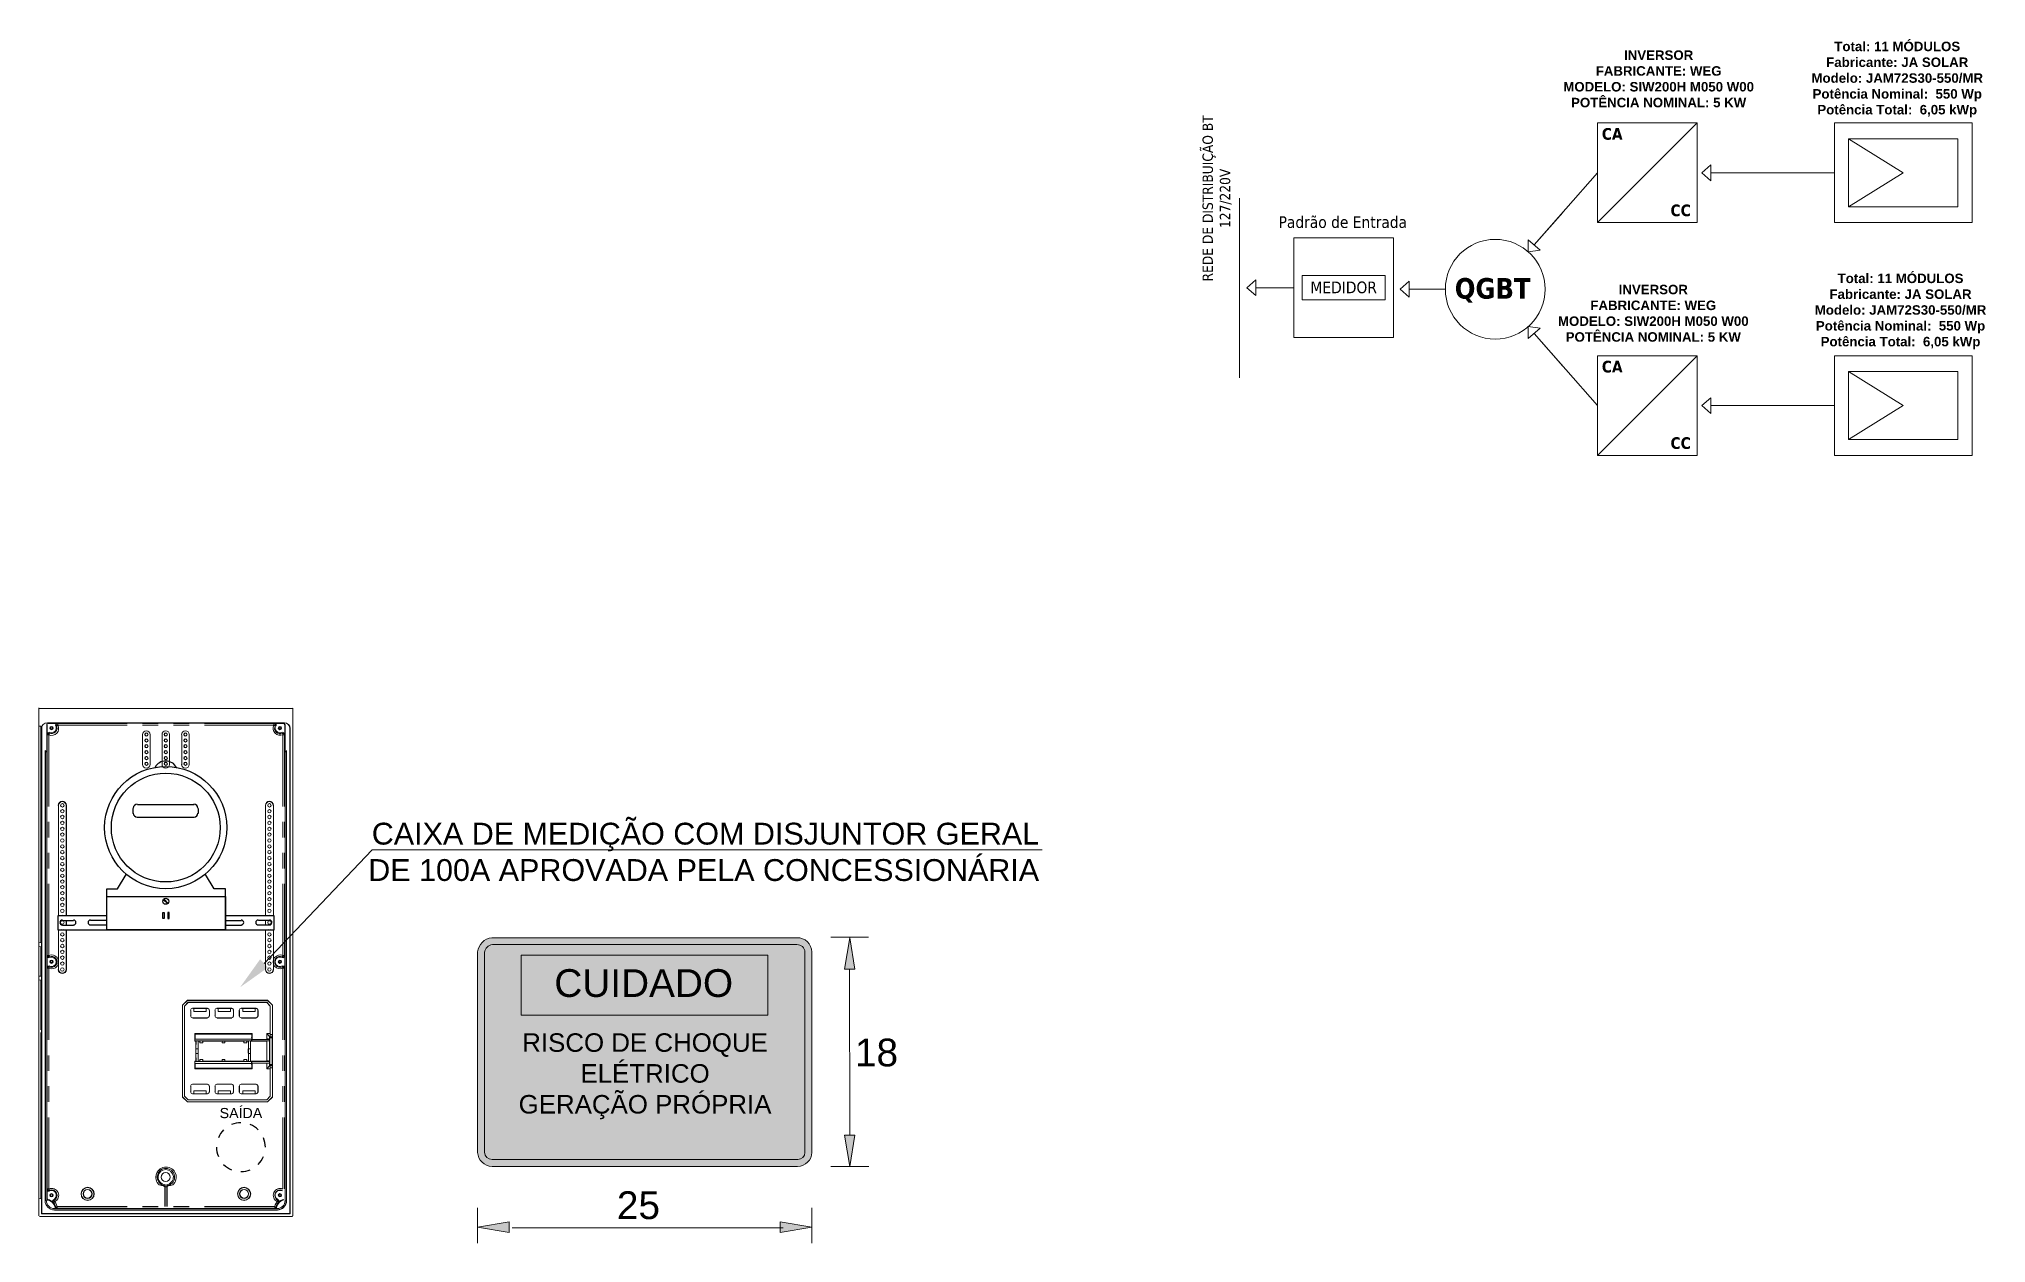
# Model space of a CAD drawing. Header units: millimetres. Extents: x 3949 to 6371, y -2050 to -943.
# Drawn here: x 6079.9 to 6370.7, y -2050.5 to -1870.6 of the extents above; entities that cross this region are included whole.
import ezdxf

# ---------------------------------------------------------------- set-up
doc = ezdxf.new("R2010")
doc.units = ezdxf.units.MM
doc.layers.add('DESENHO', color=7, linetype='Continuous', lineweight=0)
doc.layers.add('PADRÃO DE ENTRADA', color=7, linetype='Continuous', lineweight=0)
doc.styles.add('Annotative', font='arial.ttf')
doc.styles.add('ARIAL', font='arial.ttf')
doc.styles.add('PDF Arial', font='arial.ttf')
doc.styles.add('PDF TimesNewRomanPSMT', font='arial.ttf')
doc.styles.get("Standard").update_dxf_attribs({"font": 'arial.ttf'})

msp = doc.modelspace()

# ---------------------------------------------------------------- texts
at = {"color": 0, "lineweight": 0, "char_height": 1.4169, "width": 36.0656, "attachment_point": 9, "style": 'Annotative'}
for insert in [(6375.51, -1882.35, 991.55), (6376, -1916.99, 991.55)]:
    msp.add_mtext('\\pxqc,t12;{\\fArial|b1|i0|c0|p34;\\C256;Total: 11 MÓDULOS \\P\\ptz;Fabricante: JA SOLAR\\PModelo: JAM72S30-550/MR\\PPotência Nominal:  550 Wp\\PPotência Total:  6,05 kWp}', dxfattribs=dict(at, insert=insert))
at = {"layer": 'DESENHO', "lineweight": 0, "char_height": 1.4169, "attachment_point": 9, "style": 'Annotative'}
for s, insert in [('\\pxqc;{\\fArial|b1|i0|c0|p34;INVERSOR\\PFABRICANTE: WEG\\PMODELO: SIW200H M050 W00\\PPOTÊNCIA NOMINAL: 5 KW}', (6346.42, -1880.88)), ('\\pxqc;{\\fArial|b1|i0|c0|p34;INVERSOR\\PFABRICANTE: WEG\\PMODELO:^ISIW200H M050 W00\\PPOTÊNCIA NOMINAL: 5 KW}', (6345.62, -1915.89))]:
    msp.add_mtext_dynamic_manual_height_columns(s, width=49.1722, gutter_width=37.5, heights=[17.28], dxfattribs=dict(at, insert=insert))
at = {"layer": 'DESENHO', "lineweight": 0, "insert": (6255.86, -1906.87), "char_height": 1.5509, "attachment_point": 4, "rotation": 90}
msp.add_mtext('\\pxqc;{\\fTahoma|b0|i0|c0|p34;REDE DE DISTRIBUIÇÃO BT\\P127/220V}', dxfattribs=at)
at = {"layer": 'DESENHO', "lineweight": 0, "attachment_point": 4}
for s, insert, char_height in [('{\\fTahoma|b1|i0|c0|p34;CA}', (6313.34, -1884.85), 1.7486), ('{\\fTahoma|b1|i0|c0|p34;CC}', (6323.6, -1896.27), 1.7486), ('{\\fTahoma|b0|i0|c0|p34;Padrão de Entrada}', (6265.06, -1898.02), 1.7486), ('{\\fTahoma|b0|i0|c0|p34;MEDIDOR}', (6269.82, -1907.77), 1.7486), ('{\\fTahoma|b1|i0|c0|p34;QGBT}', (6291.38, -1908.21), 3.0791), ('{\\fTahoma|b1|i0|c0|p34;CA}', (6313.34, -1919.61), 1.7486), ('{\\fTahoma|b1|i0|c0|p34;CC}', (6323.6, -1931.03), 1.7486)]:
    msp.add_mtext(s, dxfattribs=dict(at, insert=insert, char_height=char_height))
at = {"layer": 'PADRÃO DE ENTRADA', "color": 7, "lineweight": 0, "insert": (6229.29, -1996.46), "char_height": 3.2603, "attachment_point": 9, "style": 'PDF Arial'}
msp.add_mtext('CAIXA DE MEDIÇÃO COM DISJUNTOR GERAL\\P DE 100A APROVADA PELA CONCESSIONÁRIA', dxfattribs=at)
at = {"layer": 'PADRÃO DE ENTRADA', "lineweight": 0, "attachment_point": 1}
for s, width, heights, insert, char_height, style in [('\\pxqc;{\\C2;\\c2092017;CUIDADO}', 36.6536, [1.57], (6151.89, -2009.59), 4.1466, 'PDF Arial'), ('\\pxqc;{\\H0.66667x;\\C256;\\c0;RISCO DE CHOQUE\\PELÉTRICO\\PGERAÇÃO PRÓPRIA\\H1.5x; }', 47.4759, [18.6], (6146.68, -2019.17), 4.1466, 'PDF Arial'), ('\\pxql;18', 67.37, [0], (6201.77, -2019.96), 4.147, 'ARIAL'), ('\\pxql;25', 67.37, [0], (6166.21, -2042.77), 4.147, 'ARIAL')]:
    msp.add_mtext_dynamic_manual_height_columns(s, width=width, gutter_width=198.67, heights=heights, dxfattribs=dict(at, insert=insert, char_height=char_height, style=style))
at = {"layer": 'PADRÃO DE ENTRADA', "insert": (6106.87, -2031.09), "char_height": 1.519, "attachment_point": 4, "style": 'PDF TimesNewRomanPSMT'}
msp.add_mtext('SAÍDA', dxfattribs=at)

# ---------------------------------------------------------------- hatches: boundary and pattern name
at = {"layer": 'PADRÃO DE ENTRADA', "lineweight": 0}
h = msp.add_hatch(color=256, dxfattribs=at)
h.dxf.hatch_style = 1
edge = h.paths.add_edge_path()
edge.add_arc((6193.15, -2007.08), 2.19, 1.5279, 91.5282)
edge.add_line((6193.1, -2004.89), (6147.54, -2004.89))
edge.add_arc((6147.81, -2007.29), 2.42, 96.3973, 173.6024)
edge.add_line((6145.41, -2007.02), (6145.41, -2036.96))
edge.add_arc((6147.57, -2036.87), 2.16, 182.4237, 270.2616)
edge.add_line((6147.58, -2039.04), (6193.21, -2039.04))
edge.add_arc((6193.23, -2036.92), 2.12, 269.6245, 358.8061)
edge.add_line((6195.34, -2036.96), (6195.34, -2007.02))
at = {"layer": 'PADRÃO DE ENTRADA', "lineweight": 0, "true_color": 0xf1eb1f}
h = msp.add_hatch(color=2, dxfattribs=at)
h.dxf.hatch_style = 1
edge = h.paths.add_edge_path()
edge.add_arc((6193.15, -2007.08), 1.15, 2.1054, 92.1058)
edge.add_line((6193.11, -2005.92), (6147.61, -2005.92))
edge.add_arc((6147.81, -2007.29), 1.38, 98.4711, 171.5285)
edge.add_line((6146.45, -2007.08), (6146.45, -2036.94))
edge.add_arc((6147.57, -2036.87), 1.13, 183.3575, 270.3624)
edge.add_line((6147.58, -2038), (6193.22, -2038))
edge.add_arc((6193.23, -2036.92), 1.08, 269.4744, 358.3289)
edge.add_line((6194.31, -2036.95), (6194.31, -2007.03))
at = {"layer": 'PADRÃO DE ENTRADA', "lineweight": 0, "true_color": 0x000000}
h = msp.add_hatch(color=18, dxfattribs=at)
h.dxf.hatch_style = 1
h.paths.add_polyline_path([(6188.74, -2007.48), (6151.89, -2007.48), (6151.89, -2016.46), (6188.74, -2016.46)])

# ---------------------------------------------------------------- linework, layer by layer
at = {"layer": 'DESENHO'}
for p, q in [((6312.69, -1898.09), (6327.58, -1883.2)), ((6350.19, -1885.58), (6358.37, -1890.65)), ((6328.28, -1890.65), (6329.62, -1889.47)), ((6329.62, -1889.47), (6329.62, -1891.82)), ((6312.69, -1890.65), (6303.22, -1901.42)), ((6328.28, -1890.65), (6329.62, -1891.82)), ((6348.08, -1890.65), (6329.62, -1890.65)), ((6358.37, -1890.65), (6350.19, -1895.71)), ((6259.2, -1921.29), (6259.2, -1894.41)), ((6307.5, -1896.56), (6303.22, -1901.42)), ((6302.34, -1902.43), (6302.34, -1900.64)), ((6302.34, -1900.64), (6304.11, -1902.2)), ((6302.34, -1902.43), (6304.11, -1902.2)), ((6260.33, -1907.8), (6261.68, -1906.62)), ((6260.33, -1907.8), (6261.68, -1908.98)), ((6261.68, -1906.62), (6261.68, -1908.98)), ((6267.35, -1907.8), (6261.68, -1907.8)), ((6283.22, -1908.03), (6284.56, -1906.85)), ((6283.22, -1908.03), (6284.56, -1909.2)), ((6284.56, -1906.85), (6284.56, -1909.2)), ((6289.98, -1908.03), (6284.56, -1908.03)), ((6302.34, -1913.62), (6304.11, -1913.85)), ((6302.34, -1913.62), (6302.34, -1915.41)), ((6304.11, -1913.85), (6302.34, -1915.41)), ((6307.5, -1919.5), (6303.22, -1914.63)), ((6312.69, -1925.4), (6303.22, -1914.63)), ((6312.69, -1932.85), (6327.58, -1917.96)), ((6350.19, -1920.34), (6358.37, -1925.4)), ((6328.28, -1925.4), (6329.62, -1924.23)), ((6328.28, -1925.4), (6329.62, -1926.58)), ((6329.62, -1924.23), (6329.62, -1926.58)), ((6348.08, -1925.4), (6329.62, -1925.4)), ((6358.37, -1925.4), (6350.19, -1930.47))]:
    msp.add_line(p, q, dxfattribs=at)
for points in [[(6312.69, -1883.2), (6327.58, -1883.2), (6327.58, -1898.09), (6312.69, -1898.09)], [(6348.08, -1883.2), (6368.67, -1883.2), (6368.67, -1898.09), (6348.08, -1898.09)], [(6350.19, -1885.58), (6366.55, -1885.58), (6366.55, -1895.71), (6350.19, -1895.71)], [(6267.35, -1900.35), (6282.24, -1900.35), (6282.24, -1915.25), (6267.35, -1915.25)], [(6268.6, -1905.99), (6280.99, -1905.99), (6280.99, -1909.61), (6268.6, -1909.61)], [(6312.69, -1917.96), (6327.58, -1917.96), (6327.58, -1932.85), (6312.69, -1932.85)], [(6348.08, -1917.96), (6368.67, -1917.96), (6368.67, -1932.85), (6348.08, -1932.85)], [(6350.19, -1920.34), (6366.55, -1920.34), (6366.55, -1930.47), (6350.19, -1930.47)]]:
    msp.add_lwpolyline(points, close=True, dxfattribs=at)
msp.add_circle((6297.42, -1908.03), 7.45, dxfattribs=at)
at = {"layer": 'PADRÃO DE ENTRADA', "lineweight": 0}
for p, q in [((6113.5, -2008.72), (6129.66, -1991.79)), ((6129.66, -1991.79), (6229.76, -1991.79))]:
    msp.add_line(p, q, dxfattribs=at)
at = {"layer": 'PADRÃO DE ENTRADA', "lineweight": 15}
for p, q in [((6107.28, -2020.3), (6107.24, -2020.61)), ((6107.24, -2020.61), (6107.66, -2020.61)), ((6107.66, -2020.61), (6107.62, -2020.3)), ((6107.66, -2020.34), (6107.66, -2020.61)), ((6107.28, -2023.39), (6107.24, -2023.08)), ((6107.24, -2023.08), (6107.66, -2023.08)), ((6107.24, -2023.35), (6107.24, -2023.08)), ((6107.66, -2023.08), (6107.62, -2023.39)), ((6107.66, -2023.08), (6107.66, -2023.35))]:
    msp.add_line(p, q, dxfattribs=at)
for points in [[(6079.88, -1970.57, 0.414215), (6079.93, -1970.63, 0.414215), (6079.88, -1970.69)], [(6116.45, -1972.84), (6081.27, -1972.84, 0.414213), (6081.07, -1973.08)], [(6081.42, -2009.14), (6081.31, -2009.14), (6081.19, -2009.14), (6081.12, -2009.22), (6081.12, -2009.33), (6081.12, -2007.67), (6081.12, -2007.79), (6081.19, -2007.86), (6081.31, -2007.9), (6081.42, -2007.86, -1.671857), (6081.41, -2009.11)], [(6103.29, -2021.47, 0.011486), (6103.29, -2021.81, 0.011486), (6103.29, -2022.14)], [(6103.67, -2022.14, 0.011486), (6103.67, -2021.81, 0.011486), (6103.67, -2021.47)], [(6111.12, -2021.47, 0.011486), (6111.11, -2021.81, 0.011486), (6111.12, -2022.14)], [(6111.49, -2022.14, 0.011486), (6111.5, -2021.81, 0.011486), (6111.49, -2021.47)], [(6081.27, -2044.01), (6081.15, -2043.93), (6081.12, -2043.81), (6081.12, -2042.54), (6081.12, -2042.65), (6081.19, -2042.73), (6081.31, -2042.77), (6081.42, -2042.73, -1.055241), (6082.02, -2044.02)], [(6116.87, -2044.17, -0.414101), (6115.48, -2045.55), (6082.2, -2045.55)]]:
    msp.add_lwpolyline(points, format="xyb", dxfattribs=at)
for points in [[(6079.88, -1970.72), (6079.88, -2046.44)], [(6079.96, -1970.64), (6117.76, -1970.64)], [(6117.8, -2046.44), (6117.8, -1970.72), (6117.8, -2046.44)], [(6117.8, -1970.72), (6117.8, -2046.44)], [(6079.88, -2005.66), (6080.15, -2005.63), (6080.15, -1973.27), (6079.88, -1973.27)], [(6080.27, -1973.69), (6080.27, -2046.13)], [(6080.27, -1973.69), (6080.27, -1973.69)], [(6080.3, -1973.42), (6080.3, -2046.09)], [(6081.04, -1973.04), (6081.04, -1977.17)], [(6081.42, -1974.27), (6081.31, -1974.23), (6081.19, -1974.27), (6081.12, -1974.35), (6081.12, -1974.46), (6081.12, -1973.11)], [(6116.56, -1972.8), (6081.15, -1972.8)], [(6081.31, -1972.88), (6082.58, -1972.88), (6082.47, -1972.92), (6082.39, -1973), (6082.35, -1973.11), (6082.39, -1973.23)], [(6095.36, -1979.06), (6095.36, -1974.58)], [(6096.48, -1974.58), (6096.48, -1979.06)], [(6098.3, -1979.06), (6098.3, -1974.58)], [(6099.38, -1974.58), (6099.38, -1979.06)], [(6101.23, -1979.06), (6101.23, -1974.58)], [(6102.31, -1974.58), (6102.31, -1979.06)], [(6115.33, -1973.23), (6115.33, -1973.11), (6115.33, -1973), (6115.25, -1972.92), (6115.13, -1972.88), (6116.37, -1972.88)], [(6116.6, -1973.11), (6116.6, -1974.46), (6116.56, -1974.35), (6116.48, -1974.27), (6116.37, -1974.23), (6116.25, -1974.27)], [(6116.64, -1977.17), (6116.64, -1973.04)], [(6117.37, -1973.42), (6117.37, -2046.09), (6117.41, -2046.13), (6117.41, -1973.69)], [(6080.84, -1976.97), (6080.81, -1976.94), (6080.81, -2044.2)], [(6081.19, -2044.08), (6081.08, -2044.01), (6081.04, -2043.85), (6081.04, -2044.2), (6081.04, -1977.17), (6080.84, -1976.97), (6080.84, -2044.2)], [(6081.04, -1977.17), (6081.04, -1977.17)], [(6116.87, -1976.97), (6116.87, -1976.94), (6116.87, -2044.2), (6116.87, -1976.97), (6116.64, -1977.17), (6116.64, -2044.2)], [(6082.81, -2001.61), (6082.81, -1985.16), (6082.78, -1985.16), (6082.78, -2001.61)], [(6083.93, -2001.61), (6083.93, -1985.16), (6083.97, -1985.16), (6083.97, -2001.61)], [(6113.74, -1985.16), (6113.74, -1985.16)], [(6114.9, -1985.16), (6114.9, -1985.16)], [(6082.78, -2003.69), (6082.78, -2009.68), (6082.81, -2009.68), (6082.81, -2003.69)], [(6083.93, -2002.3), (6083.93, -2003)], [(6083.97, -2003.69), (6083.97, -2009.68), (6083.93, -2009.68), (6083.93, -2003.69)], [(6083.97, -2002.3), (6083.97, -2003)], [(6079.88, -2006.2), (6080.15, -2006.24), (6080.15, -2010.64), (6079.88, -2010.64)], [(6116.25, -2007.86), (6116.37, -2007.9), (6116.48, -2007.86), (6116.56, -2007.79), (6116.6, -2007.67), (6116.6, -2009.33), (6116.56, -2009.22), (6116.48, -2009.14), (6116.37, -2009.14), (6116.25, -2009.14)], [(6079.88, -2011.19), (6080.15, -2011.22), (6080.15, -2018.64)], [(6102.18, -2014.58), (6101.64, -2015.12), (6102.18, -2014.54)], [(6101.64, -2028.56), (6101.64, -2015.12), (6101.64, -2028.56)], [(6102.07, -2014.24), (6114.01, -2014.24), (6114.01, -2014.27), (6102.07, -2014.27)], [(6113.9, -2014.58), (6102.18, -2014.58), (6102.18, -2014.54), (6113.9, -2014.54)], [(6104.86, -2015.47), (6104.86, -2015.93), (6103.01, -2015.93), (6103.01, -2015.47)], [(6108.49, -2015.47), (6108.49, -2015.93), (6106.64, -2015.93), (6106.64, -2015.47)], [(6112.16, -2015.47), (6112.16, -2015.93), (6110.31, -2015.93), (6110.31, -2015.47)], [(6114.71, -2024), (6114.75, -2024), (6114.44, -2024), (6114.44, -2024.04), (6114.32, -2024.04), (6113.9, -2024.47), (6114.44, -2024.47), (6114.44, -2028.56), (6114.44, -2024.31), (6114.75, -2024.31), (6114.75, -2028.68), (6114.75, -2028.72), (6114.75, -2014.97), (6114.75, -2019.37), (6114.44, -2019.37), (6114.44, -2015.12), (6114.44, -2019.22), (6113.9, -2019.22)], [(6114.01, -2014.27), (6114.75, -2014.97), (6114.01, -2014.24)], [(6102.55, -2016.59), (6102.55, -2015.74), (6102.55, -2016.59)], [(6105.33, -2016.59), (6105.33, -2015.74), (6105.33, -2016.59)], [(6106.18, -2016.59), (6106.18, -2015.74), (6106.18, -2016.59)], [(6108.96, -2016.59), (6108.96, -2015.74), (6108.96, -2016.59)], [(6079.88, -2043.89), (6080.15, -2043.85), (6080.15, -2019.06)], [(6103.14, -2019.91), (6103.14, -2019.22), (6111.74, -2019.22), (6111.74, -2019.91)], [(6103.17, -2019.87), (6103.14, -2019.91), (6103.14, -2020.34), (6103.17, -2020.3), (6103.37, -2020.3), (6103.68, -2020.3), (6103.95, -2020.3), (6104.33, -2020.3), (6110.54, -2020.3), (6110.89, -2020.3), (6111.19, -2020.3), (6111.47, -2020.3), (6111.66, -2020.3), (6111.66, -2020.1), (6111.74, -2020.07), (6111.74, -2019.91), (6111.66, -2019.87)], [(6103.14, -2020.34), (6103.33, -2020.34), (6103.37, -2020.3), (6103.33, -2021.49), (6103.68, -2021.49), (6103.68, -2020.3), (6103.68, -2020.34), (6103.91, -2020.34), (6103.95, -2020.3), (6103.91, -2020.61), (6104.37, -2020.61), (6104.33, -2020.3), (6104.37, -2020.34), (6110.5, -2020.34), (6110.54, -2020.3), (6110.5, -2020.61), (6110.92, -2020.61)], [(6111.66, -2019.8), (6111.66, -2019.29), (6103.21, -2019.29), (6103.21, -2019.8)], [(6103.33, -2020.34), (6103.33, -2023.35), (6103.37, -2023.39), (6103.33, -2022.19), (6103.68, -2022.19), (6103.68, -2023.39), (6103.68, -2023.35), (6103.91, -2023.35), (6103.95, -2023.39), (6103.91, -2023.08), (6104.37, -2023.08), (6104.33, -2023.39), (6104.37, -2023.35), (6110.5, -2023.35), (6110.54, -2023.39), (6110.5, -2023.08), (6110.92, -2023.08), (6110.89, -2023.39), (6110.92, -2023.35), (6111.16, -2023.35), (6111.19, -2023.39), (6111.16, -2022.19), (6111.5, -2022.19), (6111.47, -2023.39), (6111.5, -2023.35), (6113.9, -2023.35), (6113.9, -2020.34), (6111.5, -2020.34), (6111.47, -2020.3), (6111.5, -2021.49), (6111.16, -2021.49), (6111.19, -2020.3), (6111.16, -2020.34), (6110.92, -2020.34)], [(6103.68, -2023.35), (6103.68, -2020.34)], [(6103.91, -2020.61), (6103.91, -2020.34)], [(6104.37, -2020.34), (6104.37, -2020.61)], [(6110.5, -2020.61), (6110.5, -2020.34)], [(6111.16, -2023.35), (6111.16, -2020.34)], [(6111.5, -2020.34), (6111.5, -2023.35)], [(6111.66, -2020.1), (6114.32, -2020.1)], [(6111.66, -2020.3), (6114.32, -2020.3)], [(6111.74, -2020.07), (6113.9, -2020.07), (6113.9, -2019.22), (6114.32, -2019.64), (6114.44, -2019.64), (6114.44, -2019.68), (6114.75, -2019.68), (6114.71, -2019.68)], [(6114.36, -2019.68), (6114.71, -2019.68), (6114.71, -2019.83), (6114.36, -2019.83), (6114.36, -2019.68), (6114.32, -2019.64), (6114.32, -2020.07), (6114.32, -2020.1), (6114.32, -2020.3), (6114.32, -2020.34), (6114.32, -2023.35), (6114.32, -2023.39), (6114.32, -2023.62), (6114.32, -2024.04), (6114.36, -2024), (6114.36, -2023.85), (6114.36, -2019.83)], [(6114.36, -2023.85), (6114.71, -2023.85), (6114.71, -2019.83)], [(6114.32, -2023.62), (6111.66, -2023.62), (6111.66, -2023.39), (6111.47, -2023.39), (6111.19, -2023.39), (6110.89, -2023.39), (6110.54, -2023.39), (6104.33, -2023.39), (6103.95, -2023.39), (6103.68, -2023.39), (6103.37, -2023.39), (6103.17, -2023.39), (6103.14, -2023.35), (6103.14, -2023.77), (6103.17, -2023.81)], [(6103.14, -2023.35), (6103.33, -2023.35)], [(6111.74, -2023.77), (6111.74, -2024.47), (6103.14, -2024.47), (6103.14, -2023.77)], [(6103.21, -2023.89), (6103.21, -2024.39), (6103.21, -2023.66), (6111.66, -2023.66), (6111.66, -2024.39), (6111.66, -2023.89)], [(6111.66, -2024.39), (6103.21, -2024.39), (6111.66, -2024.39)], [(6103.91, -2023.35), (6103.91, -2023.08)], [(6104.37, -2023.08), (6104.37, -2023.35)], [(6110.5, -2023.35), (6110.5, -2023.08)], [(6110.92, -2023.08), (6110.92, -2023.35)], [(6111.66, -2023.39), (6114.32, -2023.39)], [(6111.66, -2023.81), (6111.74, -2023.77), (6111.74, -2023.62)], [(6113.9, -2024.47), (6113.9, -2023.62)], [(6114.71, -2023.85), (6114.71, -2024), (6114.36, -2024)], [(6102.55, -2027.09), (6102.55, -2027.09)], [(6102.55, -2027.94), (6102.55, -2027.09), (6102.55, -2027.94)], [(6102.85, -2026.78), (6102.85, -2026.78)], [(6105.33, -2027.09), (6105.33, -2027.09)], [(6106.18, -2027.09), (6106.18, -2027.09)], [(6106.18, -2027.94), (6106.18, -2027.09), (6106.18, -2027.94)], [(6106.48, -2026.78), (6106.48, -2026.78)], [(6108.96, -2027.09), (6108.96, -2027.09)], [(6112.31, -2026.78), (6110.11, -2026.78), (6112.31, -2026.78)], [(6101.33, -2028.68), (6102.07, -2029.41), (6101.33, -2028.72)], [(6102.18, -2029.1), (6101.64, -2028.56), (6102.18, -2029.1)], [(6114.75, -2028.72), (6114.01, -2029.41), (6102.07, -2029.41)], [(6102.18, -2029.1), (6113.9, -2029.1), (6102.18, -2029.1)], [(6103.01, -2028.21), (6103.01, -2027.75), (6104.86, -2027.75), (6104.86, -2028.21)], [(6105.33, -2027.94), (6105.33, -2027.94)], [(6106.64, -2028.21), (6106.64, -2027.75), (6108.49, -2027.75), (6108.49, -2028.21)], [(6108.96, -2027.94), (6108.96, -2027.94)], [(6110.11, -2028.21), (6110.11, -2028.21)], [(6110.31, -2028.21), (6110.31, -2027.75), (6112.16, -2027.75), (6112.16, -2028.21)], [(6112.31, -2028.21), (6112.31, -2028.21)], [(6114.44, -2028.56), (6113.9, -2029.1), (6114.44, -2028.56)], [(6114.01, -2029.41), (6114.75, -2028.68)], [(6097.83, -2041.81), (6098.18, -2041.92), (6098.53, -2041.96), (6098.53, -2041.92), (6098.72, -2041.77), (6098.72, -2042.11)], [(6098.68, -2042.11), (6098.72, -2042.11), (6098.99, -2042.11), (6098.99, -2041.77), (6099.15, -2041.92), (6099.15, -2041.96), (6099.53, -2041.92), (6099.88, -2041.81)], [(6082.04, -2044.04), (6081.96, -2044.12), (6081.93, -2044.2), (6081.93, -2044.32), (6081.96, -2044.43)], [(6098.53, -2042), (6098.68, -2042.11), (6098.99, -2042.11), (6099.15, -2042)], [(6115.64, -2044.04), (6115.71, -2044.12), (6115.79, -2044.2), (6115.79, -2044.32), (6115.71, -2044.43)], [(6079.96, -2046.52), (6117.76, -2046.52)], [(6117.37, -2046.09), (6080.3, -2046.09), (6080.27, -2046.13), (6117.41, -2046.13)], [(6115.36, -2045.2), (6115.29, -2045.32), (6115.17, -2045.36), (6115.48, -2045.36), (6082.2, -2045.36), (6082.54, -2045.36), (6082.39, -2045.32), (6082.31, -2045.2)], [(6115.52, -2045.59), (6082.2, -2045.59)]]:
    msp.add_lwpolyline(points, dxfattribs=at)
for points in [[(6081.13, -1972.79, 0.414213), (6080.26, -1973.65, -0.414213)], [(6083.18, -2003.66, 0.467696), (6083.56, -2003.66, -0.416518)], [(6114.11, -2003.66, 0.467696), (6114.49, -2003.66, -0.416518)], [(6102.83, -2015.42, 0.414101), (6102.54, -2015.71, -0.414101)], [(6106.46, -2015.42, 0.414101), (6106.17, -2015.71, -0.414101)], [(6110.09, -2015.42, 0.414101), (6109.8, -2015.71, -0.414101)], [(6112.58, -2015.71, 0.414101), (6112.29, -2015.42, -0.414101)], [(6102.54, -2016.56, 0.414101), (6102.83, -2016.84, -0.414101)], [(6106.17, -2016.56, 0.414101), (6106.46, -2016.84, -0.414101)], [(6109.8, -2016.56, 0.414101), (6110.09, -2016.84, -0.414101)], [(6112.29, -2016.84, 0.414101), (6112.58, -2016.56, -0.414101)], [(6102.83, -2026.77, 0.414101), (6102.54, -2027.06, -0.414101)], [(6106.46, -2026.77, 0.414101), (6106.17, -2027.06, -0.414101)], [(6110.09, -2026.77, 0.414101), (6109.8, -2027.06, -0.414101)], [(6112.58, -2027.06, 0.414101), (6112.29, -2026.77, -0.414101)], [(6102.54, -2027.91, 0.414101), (6102.83, -2028.2, -0.414101)], [(6106.17, -2027.91, 0.414101), (6106.46, -2028.2, -0.414101)], [(6109.8, -2027.91, 0.414101), (6110.09, -2028.2, -0.414101)], [(6112.29, -2028.2, 0.414101), (6112.58, -2027.91, -0.414101)], [(6080.8, -2044.17, 0.414101), (6082.17, -2045.54, -0.414101)], [(6081, -2044.16, 0.41421), (6082.17, -2045.34, -0.41421)], [(6115.46, -2045.34, 0.41421), (6116.64, -2044.16, -0.41421)]]:
    msp.add_lwpolyline(points, format="xyb", close=True, dxfattribs=at)
at = {"layer": 'PADRÃO DE ENTRADA', "lineweight": 0}
for points in [[(6081.12, -1973.11), (6081.04, -1973.04)], [(6081.42, -1974.27), (6081.42, -1974.39), (6081.39, -1974.39), (6081.35, -1974.35), (6081.31, -1974.35), (6081.27, -1974.39), (6081.23, -1974.39), (6081.19, -1974.43), (6081.15, -1974.46), (6081.15, -1974.5), (6081.12, -1974.54), (6081.12, -1974.58), (6081.35, -1974.58), (6081.35, -1985.28)], [(6081.12, -1985.28), (6081.12, -1974.58), (6081.12, -1974.46)], [(6081.27, -1972.84), (6081.31, -1972.88)], [(6093.05, -1973.15), (6082.7, -1973.15), (6082.7, -1972.92), (6082.66, -1972.92), (6082.62, -1972.92), (6082.58, -1972.96), (6082.54, -1972.96), (6082.51, -1973), (6082.51, -1973.04), (6082.47, -1973.07), (6082.47, -1973.11), (6082.47, -1973.15), (6082.47, -1973.19), (6082.51, -1973.23), (6082.39, -1973.23)], [(6082.58, -1972.88), (6082.7, -1972.92), (6093.05, -1972.92)], [(6095.36, -1972.92), (6097.68, -1972.92)], [(6097.68, -1973.15), (6095.36, -1973.15)], [(6100, -1972.92), (6102.31, -1972.92)], [(6102.31, -1973.15), (6100, -1973.15)], [(6104.63, -1972.92), (6114.98, -1972.92), (6115.13, -1972.88)], [(6116.33, -1985.28), (6116.33, -1974.58), (6116.56, -1974.58), (6116.56, -1974.54), (6116.56, -1974.5), (6116.52, -1974.46), (6116.52, -1974.43), (6116.48, -1974.43), (6116.45, -1974.39), (6116.41, -1974.39), (6116.37, -1974.35), (6116.33, -1974.35), (6116.29, -1974.39), (6116.25, -1974.39), (6116.25, -1974.27)], [(6116.37, -1972.88), (6116.45, -1972.84)], [(6116.6, -1974.46), (6116.56, -1974.58), (6116.56, -1985.28)], [(6116.64, -1973.04), (6116.6, -1973.11)], [(6081.12, -1989.91), (6081.12, -1987.59)], [(6081.35, -1987.59), (6081.35, -1989.91)], [(6116.33, -1989.91), (6116.33, -1987.59)], [(6116.56, -1987.59), (6116.56, -1989.91)], [(6081.12, -1994.54), (6081.12, -1992.23)], [(6081.35, -1992.23), (6081.35, -1994.54)], [(6116.33, -1994.54), (6116.33, -1992.23)], [(6116.56, -1992.23), (6116.56, -1994.54)], [(6081.12, -2007.67), (6081.12, -2007.56), (6081.12, -1996.86)], [(6081.35, -1996.86), (6081.35, -2007.56), (6081.12, -2007.56), (6081.12, -2007.59), (6081.15, -2007.63), (6081.15, -2007.67), (6081.19, -2007.71), (6081.23, -2007.75), (6081.27, -2007.75), (6081.31, -2007.75), (6081.35, -2007.75), (6081.39, -2007.75), (6081.42, -2007.75), (6081.42, -2007.86)], [(6116.25, -2007.86), (6116.25, -2007.75), (6116.29, -2007.75), (6116.33, -2007.75), (6116.37, -2007.75), (6116.41, -2007.75), (6116.45, -2007.75), (6116.48, -2007.71), (6116.52, -2007.71), (6116.52, -2007.67), (6116.56, -2007.63), (6116.56, -2007.59), (6116.56, -2007.56), (6116.33, -2007.56), (6116.33, -1996.86)], [(6116.56, -1996.86), (6116.56, -2007.56), (6116.6, -2007.67)], [(6081.42, -2009.14), (6081.42, -2009.25), (6081.39, -2009.25), (6081.35, -2009.25), (6081.31, -2009.25), (6081.27, -2009.25), (6081.23, -2009.25), (6081.19, -2009.29), (6081.19, -2009.33), (6081.15, -2009.33), (6081.15, -2009.37), (6081.12, -2009.41), (6081.12, -2009.45), (6081.35, -2009.45), (6081.35, -2020.14)], [(6081.12, -2020.14), (6081.12, -2009.45), (6081.12, -2009.33)], [(6116.6, -2009.33), (6116.56, -2009.45), (6116.56, -2020.14)], [(6081.12, -2024.78), (6081.12, -2022.46)], [(6081.35, -2022.46), (6081.35, -2024.78)], [(6116.33, -2024.78), (6116.33, -2022.46)], [(6116.56, -2022.46), (6116.56, -2024.78)], [(6081.12, -2029.41), (6081.12, -2027.09)], [(6081.35, -2027.09), (6081.35, -2029.41)], [(6116.33, -2029.41), (6116.33, -2027.09)], [(6116.56, -2027.09), (6116.56, -2029.41)], [(6081.12, -2042.54), (6081.12, -2042.42), (6081.12, -2031.73)], [(6081.35, -2031.73), (6081.35, -2042.42), (6081.12, -2042.42), (6081.12, -2042.46), (6081.15, -2042.5), (6081.15, -2042.54), (6081.19, -2042.58), (6081.19, -2042.62), (6081.23, -2042.62), (6081.27, -2042.62), (6081.31, -2042.65), (6081.35, -2042.65), (6081.39, -2042.65), (6081.42, -2042.62), (6081.42, -2042.73)], [(6116.56, -2031.73), (6116.56, -2042.42)], [(6080.81, -2044.2), (6080.84, -2044.2)], [(6081.04, -2043.85), (6081.12, -2043.81)], [(6081.04, -2044.2), (6081.04, -2044.2)], [(6081.27, -2044.01), (6081.27, -2044.04), (6081.19, -2044.08)], [(6082.31, -2045.2), (6082.39, -2045.09), (6082.43, -2045.13), (6082.43, -2045.16), (6082.47, -2045.2), (6082.51, -2045.24), (6082.54, -2045.24), (6082.58, -2045.28), (6082.62, -2045.28), (6082.62, -2045.05), (6082.58, -2045.05), (6082.54, -2045.09), (6082.51, -2045.09), (6082.47, -2045.09), (6082.43, -2045.09), (6082.39, -2045.09), (6082.31, -2044.89), (6082.2, -2044.66), (6082.04, -2044.47), (6081.96, -2044.43)], [(6104.63, -2045.05), (6115.09, -2045.05), (6115.13, -2045.05), (6115.17, -2045.09), (6115.21, -2045.09), (6115.25, -2045.09), (6115.29, -2045.09), (6115.29, -2045.13), (6115.25, -2045.16), (6115.25, -2045.2), (6115.21, -2045.24), (6115.17, -2045.24), (6115.13, -2045.28), (6115.09, -2045.28), (6115.09, -2045.05), (6115.17, -2044.78), (6115.29, -2044.55), (6115.48, -2044.32), (6115.48, -2044.35), (6115.52, -2044.39), (6115.56, -2044.39), (6115.6, -2044.43), (6115.64, -2044.47), (6115.67, -2044.43), (6115.67, -2044.39), (6115.67, -2044.35), (6115.67, -2044.32), (6115.67, -2044.28), (6115.67, -2044.24), (6115.64, -2044.2), (6115.64, -2044.16), (6115.6, -2044.16), (6115.56, -2044.12), (6115.64, -2044.04)], [(6115.71, -2044.43), (6115.64, -2044.47), (6115.48, -2044.66), (6115.36, -2044.89), (6115.29, -2045.09), (6115.36, -2045.2)], [(6082.2, -2045.36), (6082.2, -2045.36)], [(6082.2, -2045.55), (6082.2, -2045.59)], [(6082.54, -2045.36), (6082.62, -2045.28), (6093.05, -2045.28)], [(6095.36, -2045.05), (6097.68, -2045.05)], [(6097.68, -2045.28), (6095.36, -2045.28)], [(6100, -2045.05), (6102.31, -2045.05)], [(6102.31, -2045.28), (6100, -2045.28)], [(6104.63, -2045.28), (6115.09, -2045.28), (6115.17, -2045.36)], [(6115.48, -2045.36), (6115.48, -2045.36)], [(6115.52, -2045.59), (6115.48, -2045.55)]]:
    msp.add_lwpolyline(points, dxfattribs=at)
for points in [[(6082.51, -1973.23), (6082.54, -1973.23), (6082.54, -1973.19), (6082.58, -1973.19), (6082.62, -1973.19), (6082.66, -1973.15), (6082.7, -1973.15, -0.724436), (6081.35, -1974.58), (6081.35, -1974.54), (6081.39, -1974.5), (6081.39, -1974.46), (6081.42, -1974.43), (6081.42, -1974.39)], [(6115.33, -1973.23), (6115.17, -1973.23), (6115.21, -1973.19), (6115.21, -1973.15), (6115.21, -1973.11), (6115.21, -1973.07), (6115.21, -1973.04), (6115.17, -1973), (6115.13, -1972.96), (6115.09, -1972.96), (6115.06, -1972.92), (6115.02, -1972.92), (6114.98, -1972.92), (6114.98, -1973.15), (6115.02, -1973.15), (6115.06, -1973.19), (6115.09, -1973.19), (6115.13, -1973.19), (6115.17, -1973.23, 0.69971), (6116.25, -1974.39), (6116.25, -1974.43), (6116.29, -1974.43), (6116.29, -1974.46), (6116.29, -1974.5), (6116.33, -1974.54), (6116.33, -1974.58, -0.700957), (6114.98, -1973.15), (6104.63, -1973.15)], [(6116.33, -2020.14), (6116.33, -2009.45, -1.555767), (6116.33, -2007.56), (6116.33, -2007.59), (6116.29, -2007.63), (6116.29, -2007.67), (6116.25, -2007.71), (6116.25, -2007.75, 1.541167), (6116.25, -2009.25), (6116.25, -2009.29), (6116.29, -2009.33), (6116.29, -2009.37), (6116.33, -2009.41), (6116.33, -2009.45), (6116.56, -2009.45), (6116.56, -2009.41), (6116.56, -2009.37), (6116.52, -2009.33), (6116.48, -2009.29), (6116.45, -2009.25), (6116.41, -2009.25), (6116.37, -2009.25), (6116.33, -2009.25), (6116.29, -2009.25), (6116.25, -2009.25), (6116.25, -2009.14)], [(6116.25, -2042.62, 0.96917), (6115.56, -2044.12), (6115.56, -2044.16), (6115.52, -2044.2), (6115.52, -2044.24), (6115.48, -2044.28), (6115.48, -2044.32, -0.975434), (6116.33, -2042.42), (6116.33, -2031.73)], [(6082.04, -2044.04), (6082.12, -2044.12), (6082.08, -2044.16), (6082.04, -2044.2), (6082, -2044.24), (6082, -2044.28), (6082, -2044.32), (6082, -2044.35), (6082, -2044.39), (6082.04, -2044.43), (6082.04, -2044.47), (6082.08, -2044.47), (6082.08, -2044.43), (6082.12, -2044.43), (6082.12, -2044.39), (6082.16, -2044.39), (6082.2, -2044.35), (6082.23, -2044.32), (6082.2, -2044.28), (6082.2, -2044.24), (6082.16, -2044.2), (6082.16, -2044.16), (6082.12, -2044.16), (6082.12, -2044.12, 0.96917), (6081.42, -2042.62), (6081.42, -2042.58), (6081.39, -2042.54), (6081.39, -2042.5), (6081.35, -2042.46), (6081.35, -2042.42, -0.98486), (6082.23, -2044.32), (6082.39, -2044.55), (6082.51, -2044.78), (6082.62, -2045.05), (6093.05, -2045.05)]]:
    msp.add_lwpolyline(points, format="xyb", dxfattribs=at)
at = {"layer": 'PADRÃO DE ENTRADA', "lineweight": 25}
for points in [[(6093.97, -1986.32), (6093.97, -1985.58)], [(6094.59, -1984.97), (6103.05, -1984.97)], [(6103.67, -1985.58), (6103.67, -1986.32)], [(6103.05, -1986.94), (6094.59, -1986.94)], [(6090, -2003.69), (6090, -1997.59), (6091.62, -1997.59), (6092.89, -1995.47)], [(6107.72, -2003.69), (6107.72, -1997.59), (6106.06, -1997.59), (6104.78, -1995.43)], [(6098.49, -1999.22), (6099.15, -1999.83)], [(6098.57, -1999.14), (6099.19, -1999.79)], [(6090, -2001.61), (6082.7, -2001.61), (6082.7, -2003.69), (6115.02, -2003.69), (6115.02, -2001.61), (6107.72, -2001.61)], [(6083.39, -2002.3), (6085.05, -2002.3)], [(6083.39, -2003), (6085.05, -2003)], [(6090, -2002.3), (6087.6, -2002.3)], [(6090, -2003), (6087.6, -2003)], [(6107.72, -2002.3), (6110.11, -2002.3)], [(6107.72, -2003), (6110.11, -2003)], [(6114.32, -2002.3), (6112.66, -2002.3)], [(6114.32, -2003), (6112.66, -2003)], [(6098.68, -2042.11), (6098.68, -2045.05)], [(6098.99, -2042.11), (6098.99, -2045.05)]]:
    msp.add_lwpolyline(points, dxfattribs=at)
at = {"layer": 'PADRÃO DE ENTRADA', "lineweight": 15}
for points in [[(6113.74, -1985.16), (6113.74, -2001.61)], [(6114.9, -2001.61), (6114.9, -1985.16)], [(6113.74, -2002.3), (6113.74, -2003)], [(6113.74, -2009.68), (6113.74, -2003.69)], [(6114.9, -2009.68), (6114.9, -2003.69)], [(6101.33, -2028.68), (6101.33, -2028.72), (6101.33, -2014.97), (6102.07, -2014.24), (6102.07, -2014.27), (6101.33, -2014.97)], [(6105.06, -2015.43), (6102.85, -2015.43), (6102.85, -2015.47), (6102.93, -2015.47), (6103.01, -2015.47), (6104.86, -2015.47), (6104.98, -2015.47), (6105.02, -2015.47)], [(6108.68, -2015.43), (6106.48, -2015.43), (6106.48, -2015.47), (6106.56, -2015.47), (6106.64, -2015.47), (6108.49, -2015.47), (6108.61, -2015.47), (6108.65, -2015.47)], [(6112.31, -2015.43), (6110.11, -2015.43), (6110.11, -2015.47), (6110.19, -2015.47), (6110.31, -2015.47), (6112.16, -2015.47), (6112.24, -2015.47), (6112.31, -2015.47)], [(6113.9, -2014.58), (6113.9, -2014.54), (6114.44, -2015.12)], [(6102.85, -2016.86), (6102.85, -2016.9), (6105.06, -2016.9), (6105.02, -2016.86)], [(6106.48, -2016.86), (6106.48, -2016.9), (6108.68, -2016.9), (6108.65, -2016.86)], [(6109.8, -2015.74), (6109.8, -2016.59), (6109.84, -2016.59), (6109.84, -2015.74)], [(6110.11, -2016.86), (6110.11, -2016.9), (6112.31, -2016.9), (6112.31, -2016.86)], [(6112.62, -2016.59), (6112.62, -2015.74), (6112.58, -2015.74), (6112.58, -2016.59)], [(6103.21, -2019.29), (6111.66, -2019.29), (6111.66, -2020.03), (6103.21, -2020.03)], [(6110.92, -2020.61), (6110.89, -2020.3), (6110.92, -2020.34)], [(6105.06, -2026.78), (6102.85, -2026.78), (6105.02, -2026.78)], [(6105.33, -2027.94), (6105.33, -2027.09)], [(6108.68, -2026.78), (6106.48, -2026.78), (6108.65, -2026.78)], [(6108.96, -2027.94), (6108.96, -2027.09)], [(6109.84, -2027.94), (6109.84, -2027.09), (6109.8, -2027.09), (6109.8, -2027.94)], [(6112.62, -2027.09), (6112.58, -2027.09), (6112.58, -2027.94), (6112.62, -2027.94)], [(6102.85, -2028.21), (6105.06, -2028.21), (6105.02, -2028.21), (6104.98, -2028.21), (6104.86, -2028.21), (6103.01, -2028.21), (6102.93, -2028.21)], [(6106.48, -2028.21), (6108.68, -2028.21), (6108.65, -2028.21), (6108.61, -2028.21), (6108.49, -2028.21), (6106.64, -2028.21), (6106.56, -2028.21)], [(6110.11, -2028.21), (6112.31, -2028.21), (6112.24, -2028.21), (6112.16, -2028.21), (6110.31, -2028.21), (6110.19, -2028.21)], [(6079.96, -2046.52), (6117.76, -2046.52)], [(6079.96, -2046.52), (6117.76, -2046.52)]]:
    msp.add_lwpolyline(points, close=True, dxfattribs=at)
at = {"layer": 'PADRÃO DE ENTRADA', "lineweight": 25}
for points in [[(6090, -1998.75), (6107.72, -1998.75), (6107.72, -2003.69), (6090, -2003.69)], [(6098.38, -2001.11), (6098.57, -2001.11), (6098.57, -2002), (6098.38, -2002)], [(6099.34, -2001.11), (6099.11, -2001.11), (6099.11, -2002), (6099.34, -2002)]]:
    msp.add_lwpolyline(points, close=True, dxfattribs=at)
for points in [[(6083.37, -2002.25, 0.414214), (6083, -2002.62, 0.414214), (6083.37, -2002.98)], [(6085.03, -2002.98, 0.414214), (6085.4, -2002.62, 0.414214), (6085.03, -2002.25)], [(6087.58, -2002.25, 0.414214), (6087.21, -2002.62, 0.414214), (6087.58, -2002.98)], [(6110.09, -2002.98, 0.414214), (6110.46, -2002.62, 0.414214), (6110.09, -2002.25)], [(6112.64, -2002.25, 0.414214), (6112.27, -2002.62, 0.414214), (6112.64, -2002.98)], [(6114.3, -2002.98, 0.414214), (6114.67, -2002.62, 0.414214), (6114.3, -2002.25)]]:
    msp.add_lwpolyline(points, format="xyb", dxfattribs=at)
at = {"layer": 'PADRÃO DE ENTRADA', "lineweight": 0}
for points in [[(6195.34, -2007.02, 0.414215), (6193.1, -2004.89), (6147.54, -2004.89, 0.35022), (6145.41, -2007.02), (6145.41, -2036.96, 0.403204), (6147.58, -2039.04), (6193.21, -2039.04, 0.410037), (6195.34, -2036.96)], [(6194.31, -2007.03, 0.414216), (6193.11, -2005.92), (6147.61, -2005.92, 0.330028), (6146.45, -2007.08), (6146.45, -2036.94, 0.398984), (6147.58, -2038), (6193.22, -2038, 0.40837), (6194.31, -2036.95)], [(6081.35, -2009.45), (6081.35, -2009.41), (6081.39, -2009.37), (6081.39, -2009.33), (6081.42, -2009.33), (6081.42, -2009.29), (6081.42, -2009.25, 1.545983), (6081.42, -2007.75), (6081.42, -2007.71), (6081.42, -2007.67), (6081.39, -2007.67), (6081.39, -2007.63), (6081.35, -2007.59), (6081.35, -2007.56, -1.555767)]]:
    msp.add_lwpolyline(points, format="xyb", close=True, dxfattribs=at)
at = {"layer": 'PADRÃO DE ENTRADA', "color": 150, "lineweight": 0, "true_color": 0x007eff}
for points in [[(6198.18, -2004.82), (6203.82, -2004.82)], [(6200.98, -2009.61), (6201.01, -2034.4)], [(6198.19, -2039.07), (6203.83, -2039.07)], [(6145.41, -2045.26), (6145.41, -2050.5)], [(6195.34, -2045.26), (6195.34, -2050.5)], [(6191.07, -2048.21), (6150.58, -2048.21)]]:
    msp.add_lwpolyline(points, dxfattribs=at)
for points in [[(6201.76, -2009.61), (6200.21, -2009.61), (6201.01, -2004.89)], [(6201.76, -2034.4), (6200.21, -2034.4), (6201.01, -2039.07)], [(6150.13, -2047.33), (6150.13, -2048.94), (6145.41, -2048.14)], [(6190.62, -2047.33), (6190.62, -2048.94), (6195.34, -2048.14)]]:
    msp.add_lwpolyline(points, close=True, dxfattribs=at)
at = {"layer": 'PADRÃO DE ENTRADA', "lineweight": 0}
msp.add_lwpolyline([(6188.74, -2007.48), (6151.89, -2007.48), (6151.89, -2016.46), (6188.74, -2016.46)], close=True, dxfattribs=at)
at = {"layer": 'PADRÃO DE ENTRADA', "lineweight": 15}
for centre, radius in [((6081.75, -1973.58), 0.251), ((6081.75, -1973.58), 0.135), ((6095.92, -1974.54), 0.251), ((6095.92, -1974.54), 0.212), ((6098.82, -1974.54), 0.251), ((6098.82, -1974.54), 0.212), ((6101.75, -1974.54), 0.251), ((6101.75, -1974.54), 0.212), ((6115.88, -1973.58), 0.251), ((6115.88, -1973.58), 0.135), ((6095.92, -1975.43), 0.251), ((6095.92, -1976.28), 0.251), ((6095.92, -1977.17), 0.251), ((6095.92, -1978.06), 0.251), ((6095.92, -1975.43), 0.212), ((6095.92, -1976.28), 0.212), ((6095.92, -1977.17), 0.212), ((6095.92, -1978.06), 0.212), ((6098.82, -1975.43), 0.251), ((6098.82, -1976.28), 0.251), ((6098.82, -1977.17), 0.251), ((6098.82, -1978.06), 0.251), ((6098.82, -1975.43), 0.212), ((6098.82, -1976.28), 0.212), ((6098.82, -1977.17), 0.212), ((6098.82, -1978.06), 0.212), ((6101.75, -1975.43), 0.251), ((6101.75, -1976.28), 0.251), ((6101.75, -1977.17), 0.251), ((6101.75, -1978.06), 0.251), ((6101.75, -1975.43), 0.212), ((6101.75, -1976.28), 0.212), ((6101.75, -1977.17), 0.212), ((6101.75, -1978.06), 0.212), ((6095.92, -1978.91), 0.251), ((6095.92, -1978.91), 0.212), ((6098.82, -1978.91), 0.251), ((6098.82, -1978.91), 0.212), ((6101.75, -1978.91), 0.251), ((6101.75, -1978.91), 0.212), ((6083.37, -1985.12), 0.251), ((6083.37, -1985.12), 0.251), ((6083.37, -1986.01), 0.251), ((6083.37, -1986.01), 0.251), ((6083.37, -1986.86), 0.251), ((6083.37, -1986.86), 0.251), ((6114.3, -1985.12), 0.251), ((6114.3, -1985.12), 0.251), ((6114.3, -1986.01), 0.251), ((6114.3, -1986.01), 0.251), ((6114.3, -1986.86), 0.251), ((6114.3, -1986.86), 0.251), ((6083.37, -1987.75), 0.251), ((6083.37, -1987.75), 0.251), ((6083.37, -1988.64), 0.251), ((6083.37, -1988.64), 0.251), ((6083.37, -1989.49), 0.251), ((6083.37, -1989.49), 0.251), ((6114.3, -1987.75), 0.251), ((6114.3, -1987.75), 0.251), ((6114.3, -1988.64), 0.251), ((6114.3, -1988.64), 0.251), ((6114.3, -1989.49), 0.251), ((6114.3, -1989.49), 0.251), ((6083.37, -1990.37), 0.251), ((6083.37, -1990.37), 0.251), ((6083.37, -1991.26), 0.251), ((6083.37, -1991.26), 0.251), ((6083.37, -1992.11), 0.251), ((6083.37, -1992.11), 0.251), ((6114.3, -1990.37), 0.251), ((6114.3, -1990.37), 0.251), ((6114.3, -1991.26), 0.251), ((6114.3, -1991.26), 0.251), ((6114.3, -1992.11), 0.251), ((6114.3, -1992.11), 0.251), ((6083.37, -1993), 0.251), ((6083.37, -1993), 0.251), ((6083.37, -1993.89), 0.251), ((6083.37, -1993.89), 0.251), ((6083.37, -1994.74), 0.251), ((6083.37, -1994.74), 0.251), ((6114.3, -1993), 0.251), ((6114.3, -1993), 0.251), ((6114.3, -1993.89), 0.251), ((6114.3, -1993.89), 0.251), ((6114.3, -1994.74), 0.251), ((6114.3, -1994.74), 0.251), ((6083.37, -1995.63), 0.251), ((6083.37, -1995.63), 0.251), ((6083.37, -1996.51), 0.251), ((6083.37, -1996.51), 0.251), ((6083.37, -1997.36), 0.251), ((6083.37, -1997.36), 0.251), ((6083.37, -1998.25), 0.251), ((6083.37, -1998.25), 0.251), ((6114.3, -1995.63), 0.251), ((6114.3, -1995.63), 0.251), ((6114.3, -1996.51), 0.251), ((6114.3, -1996.51), 0.251), ((6114.3, -1997.36), 0.251), ((6114.3, -1997.36), 0.251), ((6114.3, -1998.25), 0.251), ((6114.3, -1998.25), 0.251), ((6083.37, -1999.14), 0.251), ((6083.37, -1999.14), 0.251), ((6083.37, -1999.99), 0.251), ((6083.37, -1999.99), 0.251), ((6083.37, -2000.88), 0.251), ((6083.37, -2000.88), 0.251), ((6114.3, -1999.14), 0.251), ((6114.3, -1999.14), 0.251), ((6114.3, -1999.99), 0.251), ((6114.3, -1999.99), 0.251), ((6114.3, -2000.88), 0.251), ((6114.3, -2000.88), 0.251), ((6083.37, -2002.62), 0.251), ((6083.37, -2002.62), 0.251), ((6114.3, -2002.62), 0.251), ((6114.3, -2002.62), 0.251), ((6083.37, -2004.39), 0.251), ((6083.37, -2004.39), 0.251), ((6083.37, -2005.24), 0.251), ((6083.37, -2005.24), 0.251), ((6083.37, -2006.13), 0.251), ((6083.37, -2006.13), 0.251), ((6083.37, -2007.02), 0.251), ((6083.37, -2007.02), 0.251), ((6114.3, -2004.39), 0.251), ((6114.3, -2004.39), 0.251), ((6114.3, -2005.24), 0.251), ((6114.3, -2005.24), 0.251), ((6114.3, -2006.13), 0.251), ((6114.3, -2006.13), 0.251), ((6114.3, -2007.02), 0.251), ((6114.3, -2007.02), 0.251), ((6081.75, -2008.48), 0.251), ((6081.75, -2008.48), 0.135), ((6083.37, -2007.87), 0.251), ((6083.37, -2007.87), 0.251), ((6083.37, -2008.76), 0.251), ((6083.37, -2008.76), 0.251), ((6083.37, -2009.64), 0.251), ((6083.37, -2009.64), 0.251), ((6114.3, -2007.87), 0.251), ((6114.3, -2007.87), 0.251), ((6114.3, -2008.76), 0.251), ((6114.3, -2008.76), 0.251), ((6114.3, -2009.64), 0.251), ((6114.3, -2009.64), 0.251), ((6115.88, -2008.48), 0.251), ((6115.88, -2008.48), 0.135), ((6098.82, -2040.65), 0.676), ((6098.82, -2040.65), 0.676), ((6081.75, -2043.35), 0.251), ((6081.75, -2043.35), 0.135), ((6087.15, -2043.16), 0.985), ((6087.15, -2043.16), 0.946), ((6087.15, -2043.16), 0.676), ((6087.15, -2043.16), 0.637), ((6110.52, -2043.16), 0.985), ((6110.52, -2043.16), 0.946), ((6110.52, -2043.16), 0.676), ((6110.52, -2043.16), 0.637), ((6115.88, -2043.35), 0.251), ((6115.88, -2043.35), 0.135)]:
    msp.add_circle(centre, radius, dxfattribs=at)
at = {"layer": 'PADRÃO DE ENTRADA', "lineweight": 25}
for centre, radius in [((6098.82, -1988.44), 9.13), ((6098.82, -1988.44), 8.13), ((6098.82, -1999.45), 0.444)]:
    msp.add_circle(centre, radius, dxfattribs=at)
at = {"layer": 'PADRÃO DE ENTRADA', "lineweight": 15}
for centre, radius, start, end in [((6079.93, -1970.68), 0.0579, 89.9999, 180.0001), ((6117.74, -1970.68), 0.0579, 359.9999, 90.0001), ((6117.74, -1970.69), 0.0579, 359.9999, 90.0001), ((6081.25, -1973), 0.212, 90.0001, 179.9999), ((6081.75, -1973.58), 0.83, 246.0937, 27.9929), ((6081.75, -1973.58), 0.714, 241.7703, 32.9427), ((6095.92, -1974.54), 0.56, 0, 180), ((6098.82, -1974.54), 0.56, 0, 180), ((6101.75, -1974.54), 0.56, 0, 180), ((6115.88, -1973.58), 0.714, 147.0573, 298.2297), ((6116.35, -1973.08), 0.212, 0.0001, 89.9999), ((6116.42, -1973), 0.212, 0.0001, 89.9999), ((6116.5, -1973.65), 0.869, 0, 90), ((6116.54, -1973.65), 0.869, 0, 90), ((6095.92, -1979.02), 0.56, 180, 360), ((6098.82, -1979.02), 0.56, 180, 360), ((6101.75, -1979.02), 0.56, 180, 360), ((6083.37, -1985.12), 0.599, 0, 180), ((6083.37, -1985.12), 0.56, 0, 180), ((6114.3, -1985.12), 0.599, 0, 180), ((6114.3, -1985.12), 0.56, 0, 180), ((6083.37, -2001.77), 0.251, 49.1968, 130.8032), ((6083.37, -2001.77), 0.251, 56.2665, 123.7335), ((6114.3, -2001.77), 0.251, 49.1968, 130.8032), ((6114.3, -2001.77), 0.251, 56.2665, 123.7335), ((6083.37, -2009.64), 0.599, 180, 360), ((6083.37, -2009.64), 0.56, 180, 360), ((6114.3, -2009.64), 0.599, 180, 360), ((6114.3, -2009.64), 0.56, 180, 360), ((6115.88, -2008.48), 0.714, 61.7704, 298.2296), ((6104.99, -2015.71), 0.29, 0.011, 89.989), ((6105.03, -2015.71), 0.29, 0.011, 89.989), ((6108.62, -2015.71), 0.29, 0.011, 89.989), ((6108.66, -2015.71), 0.29, 0.011, 89.989), ((6104.99, -2016.56), 0.29, 270.011, 359.989), ((6105.03, -2016.56), 0.29, 270.011, 359.989), ((6108.62, -2016.56), 0.29, 270.011, 359.989), ((6108.66, -2016.56), 0.29, 270.011, 359.989), ((6104.99, -2027.06), 0.29, 0.011, 89.989), ((6105.03, -2027.06), 0.29, 0.011, 89.989), ((6108.62, -2027.06), 0.29, 0.011, 89.989), ((6108.66, -2027.06), 0.29, 0.011, 89.989), ((6104.99, -2027.91), 0.29, 270.011, 359.989), ((6105.03, -2027.91), 0.29, 270.011, 359.989), ((6108.62, -2027.91), 0.29, 270.011, 359.989), ((6108.66, -2027.91), 0.29, 270.011, 359.989), ((6098.82, -2040.65), 1.14, 277.0916, 262.9084), ((6080.86, -2045.48), 1.45, 12.3928, 77.6072), ((6080.86, -2045.48), 1.53, 45.1154, 75.8274), ((6115.88, -2043.35), 0.714, 61.7701, 247.9287), ((6116.77, -2045.48), 1.45, 102.3928, 167.6072), ((6115.46, -2044.16), 1.37, 270.011, 359.989), ((6116.77, -2045.48), 1.53, 104.1726, 134.8846), ((6117.74, -2046.4), 0.0579, 269.9999, 0.0001)]:
    msp.add_arc(centre, radius, start, end, dxfattribs=at)
at = {"layer": 'PADRÃO DE ENTRADA', "lineweight": 25}
for centre, radius, start, end in [((6098.82, -1980.33), 1.83, 28.5973, 151.2049), ((6094.57, -1985.55), 0.599, 90, 180), ((6094.57, -1986.28), 0.599, 180, 270), ((6103.02, -1985.55), 0.599, 0, 90), ((6103.02, -1986.28), 0.599, 270, 360), ((6110.05, -2036.17), 3.65, 90, 112.5001), ((6110.05, -2036.17), 3.65, 44.9999, 67.5002), ((6110.05, -2036.17), 3.65, 134.9999, 157.5002), ((6110.05, -2036.17), 3.65, 0, 22.5001), ((6110.05, -2036.17), 3.65, 180, 202.5001), ((6110.05, -2036.17), 3.65, 224.9999, 247.5002), ((6110.05, -2036.17), 3.65, 314.9999, 337.5002), ((6110.05, -2036.17), 3.65, 270, 292.5001)]:
    msp.add_arc(centre, radius, start, end, dxfattribs=at)
at = {"layer": 'PADRÃO DE ENTRADA', "lineweight": 0}
for centre, radius, start, end in [((6098.86, -2040.67), 1.53, 311.9335, 228.0665), ((6098.85, -2040.65), 1.3, 283.233, 255.8899)]:
    msp.add_arc(centre, radius, start, end, dxfattribs=at)
at = {"layer": 'PADRÃO DE ENTRADA', "lineweight": 15}
for points in [[(6103.15, -2019.82), (6103.16, -2019.82), (6103.17, -2019.79), (6103.17, -2019.76)], [(6103.15, -2020.28), (6103.16, -2020.28), (6103.17, -2020.15), (6103.17, -2019.99)], [(6111.62, -2019.76), (6111.62, -2019.79), (6111.63, -2019.82), (6111.64, -2019.82)], [(6111.62, -2019.99), (6111.62, -2020.15), (6111.63, -2020.28), (6111.64, -2020.28)], [(6114.32, -2020.03), (6114.32, -2020.02), (6114.12, -2020.01), (6113.88, -2020.01)], [(6113.88, -2020.32), (6114.12, -2020.32), (6114.32, -2020.31), (6114.32, -2020.3)], [(6114.4, -2019.18), (6114.4, -2019.42), (6114.41, -2019.62), (6114.42, -2019.63)], [(6114.4, -2019.34), (6114.4, -2019.49), (6114.41, -2019.62), (6114.42, -2019.63)], [(6114.73, -2019.63), (6114.74, -2019.62), (6114.74, -2019.49), (6114.74, -2019.34)], [(6103.17, -2023.62), (6103.17, -2023.46), (6103.16, -2023.33), (6103.15, -2023.33)], [(6103.17, -2023.85), (6103.17, -2023.82), (6103.16, -2023.8), (6103.15, -2023.8)], [(6111.64, -2023.33), (6111.63, -2023.33), (6111.62, -2023.46), (6111.62, -2023.62)], [(6111.64, -2023.8), (6111.63, -2023.8), (6111.62, -2023.82), (6111.62, -2023.85)], [(6114.32, -2023.31), (6114.32, -2023.3), (6114.12, -2023.29), (6113.88, -2023.29)], [(6114.42, -2023.99), (6114.41, -2023.99), (6114.4, -2024.12), (6114.4, -2024.28)], [(6114.42, -2023.99), (6114.41, -2023.99), (6114.4, -2024.19), (6114.4, -2024.43)], [(6114.74, -2024.28), (6114.74, -2024.12), (6114.74, -2023.99), (6114.73, -2023.99)], [(6098.5, -2041.96), (6098.5, -2041.98), (6098.51, -2042), (6098.51, -2042)], [(6099.13, -2042), (6099.13, -2042), (6099.14, -2041.98), (6099.14, -2041.96)]]:
    msp.add_open_spline(points, degree=3, dxfattribs=at)
at = {"layer": 'PADRÃO DE ENTRADA', "color": 150, "lineweight": 0, "true_color": 0x007eff, "transparency": 33554559}
for points in [[(6201.76, -2009.61), (6200.21, -2009.61), (6201.01, -2004.89)], [(6201.76, -2034.4), (6200.21, -2034.4), (6201.01, -2039.07)], [(6150.13, -2047.33), (6150.13, -2048.94), (6145.41, -2048.14)], [(6190.62, -2047.33), (6190.62, -2048.94), (6195.34, -2048.14)]]:
    msp.add_solid(points, dxfattribs=at)
at = {"layer": 'PADRÃO DE ENTRADA', "color": 18, "lineweight": 0, "true_color": 0x000000, "transparency": 33554559}
msp.add_solid([(6114.1, -2009.33), (6109.92, -2012.3), (6112.91, -2008.12)], dxfattribs=at)

msp.set_redraw_order([(e.dxf.handle, doc.entitydb.next_handle()) for e in msp.query("TEXT MTEXT ATTDEF DIMENSION ARC_DIMENSION")])  # texts and dimensions are drawn at this point

doc.saveas('drawing.dxf')
